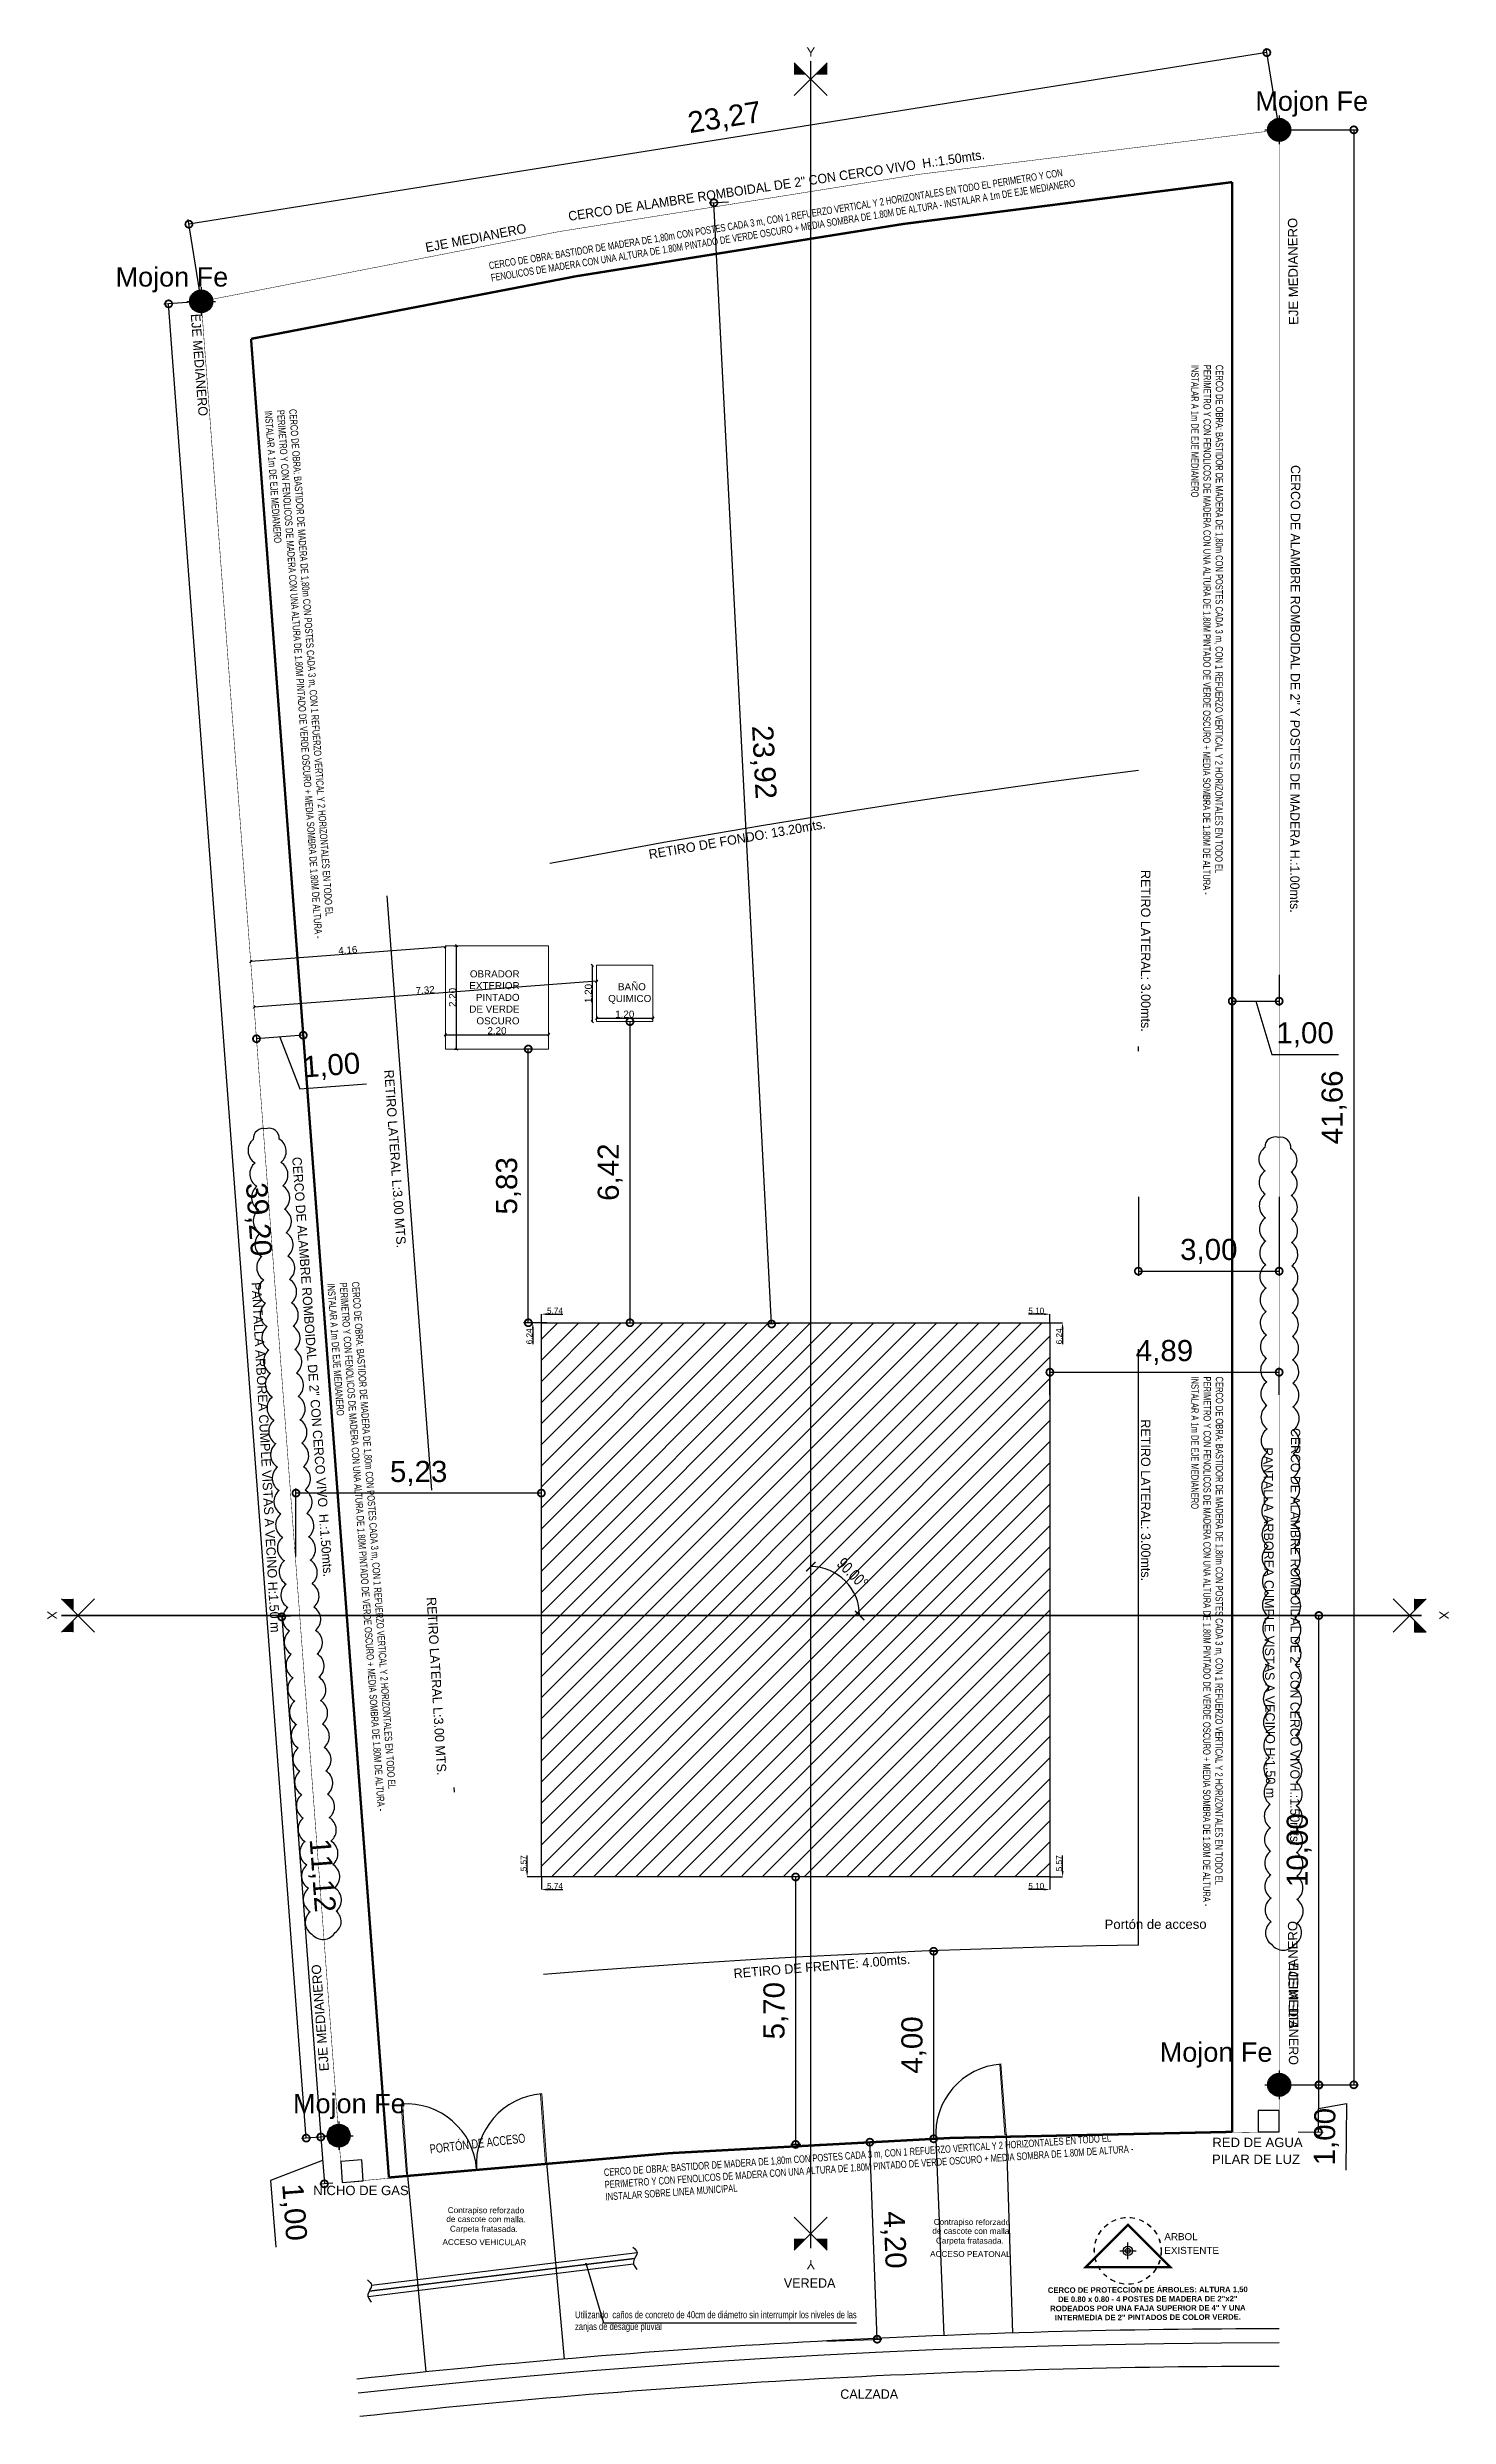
# Model space of a CAD drawing. Header units: millimetres. Extents: x 267 to 536, y -193 to 59.
# Drawn here: x 266.5 to 296.4, y 8.5 to 59 of the extents above; entities that cross this region are included whole.
import ezdxf
from ezdxf.enums import TextEntityAlignment as Align

# ---------------------------------------------------------------- set-up
doc = ezdxf.new("R2010")
doc.units = ezdxf.units.MM
doc.header["$LTSCALE"] = 20
for name, pattern in [('CENTRO', [50.8, 31.75, -6.35, 6.35, -6.35]), ('DASHDOT', [25.4, 12.7, -6.35, 0, -6.35]), ('DASHEDX2', [1.5, 1, -0.5]), ('HIDD-CH', [0.1875, 0.125, -0.0625]), ('HIDDEN', [0.375, 0.25, -0.125])]:
    doc.linetypes.add(name, pattern=pattern)
for name, color, linetype in [('-lote y retiros', 1, 'Continuous'), ('-muros', 3, 'Continuous'), ('005', 240, 'Continuous'), ('005COTAS PARCIALES 240', 240, 'Continuous'), ('005TEXTO220', 220, 'Continuous'), ('01', 1, 'Continuous'), ('02TEXTO220', 220, 'Continuous'), ('arboles', 2, 'Continuous'), ('B-REFERENCIAS', 1, 'Continuous'), ('CUNETA', 1, 'DASHEDX2'), ('ejes divisorios', 3, 'DASHDOT'), ('PDF_Arbol', 7, 'Continuous'), ('siluetas', 4, 'Continuous'), ('TECHOS', 1, 'Continuous')]:
    doc.layers.add(name, color=color, linetype=linetype)
doc.layers.add('00 - EJES DE REPLANTEO', color=7, linetype='Continuous', true_color=0xf50000)
doc.layers.add('new', color=7, linetype='Continuous', true_color=0xf50000)
for name, color, linetype, lineweight in [('01MUEBLES251', 251, 'Continuous', 9), ('02', 2, 'Continuous', 15), ('03', 3, 'Continuous', 30), ('EJES REPLANTEO', 4, 'Continuous', 9)]:
    doc.layers.add(name, color=color, linetype=linetype, lineweight=lineweight)
doc.styles.add('Arial', font='arial.ttf', dxfattribs={"height": 0.15})
doc.styles.add('Arial_1', font='arial.ttf', dxfattribs={"height": 0.002381})
doc.styles.add('BOOK', font='BKANT.TTF')
doc.styles.add('Soledad', font='swissl.ttf')
doc.styles.get("Standard").update_dxf_attribs({"font": 'arial.ttf'})
doc.styles.add('SWIS', font='swisscl.ttf')
doc.dimstyles.new('100', dxfattribs={"dimscale": 0, "dimtxt": 0.25, "dimasz": 0.2, "dimexe": 0.1, "dimexo": 0.25, "dimgap": 0.1, "dimtad": 1, "dimzin": 0, "dimdsep": 46, "dimtxsty": 'SWIS', "dimblk": 'ARCHTICK', "dimcen": 0.2, "dimdle": 0.25, "dimclrd": 1, "dimclre": 8, "dimclrt": 1, "dimazin": 0, "dimtfac": 1, "dimtix": 1, "dimtofl": 0, "dimtmove": 1, "dimatfit": 0, "dimfxl": 1, "dimtolj": 1, "dimtzin": 0, "dimlwd": -1, "dimlwe": -1, "dimarcsym": 0})
doc.dimstyles.new('COTAS 196', dxfattribs={"dimtxt": 0.15, "dimasz": 0.05, "dimexe": 0.01, "dimexo": 1e-05, "dimgap": 0.01, "dimtad": 1, "dimrnd": 0.0005, "dimzin": 1, "dimdsep": 46, "dimtxsty": 'Arial', "dimblk": 'OBLIQUE', "dimcen": 0, "dimclrd": 256, "dimclre": 256, "dimclrt": 256, "dimadec": 0, "dimazin": 0, "dimtfac": 1, "dimtmove": 0, "dimatfit": 3, "dimfxl": 0.05, "dimfxlon": 1, "dimlwd": -1, "dimlwe": -1, "dimarcsym": 0})
doc.dimstyles.new('COTAS PARCIALES 196', dxfattribs={"dimtxt": 0.125, "dimasz": 0.125, "dimexe": 0, "dimexo": 0, "dimgap": 0.01, "dimtad": 1, "dimjust": 2, "dimzin": 1, "dimdsep": 46, "dimtxsty": 'Soledad', "dimcen": 2.5, "dimse1": 1, "dimsd1": 1, "dimclrd": 256, "dimclre": 256, "dimclrt": 256, "dimazin": 0, "dimtfac": 1, "dimtmove": 0, "dimatfit": 2, "dimldrblk": 'OPEN90', "dimfxl": 0.3, "dimfxlon": 1, "dimlwd": -1, "dimlwe": -1, "dimarcsym": 0})
doc.dimstyles.new('H', dxfattribs={"dimtxt": 0.45, "dimasz": 0.3, "dimexe": 0.1, "dimexo": 0.2, "dimgap": 0.15, "dimtad": 1, "dimzin": 0, "dimtxsty": 'Standard', "dimblk": 'DOTSMALL', "dimcen": 0, "dimclrd": 256, "dimclre": 256, "dimaunit": 1, "dimadec": 3, "dimazin": 0, "dimtfac": 1, "dimtofl": 0, "dimtmove": 1, "dimatfit": 2, "dimldrblk": 'DOTSMALL', "dimfxl": 0.18, "dimtolj": 1, "dimtzin": 0, "dimlwd": -1, "dimlwe": -1, "dimarcsym": 2})
doc.dimstyles.get("Standard").update_dxf_attribs({"dimtxt": 0.18, "dimasz": 0.18, "dimexe": 0.18, "dimexo": 0.0625, "dimgap": 0.09, "dimtad": 0, "dimtih": 1, "dimtoh": 1, "dimdec": 4, "dimzin": 0, "dimdsep": 46, "dimtxsty": 'Standard', "dimcen": 0.09, "dimadec": 0, "dimazin": 0, "dimtfac": 1, "dimtdec": 4, "dimtofl": 0, "dimtmove": 0, "dimatfit": 3, "dimfxl": 1, "dimtolj": 1, "dimtzin": 0, "dimarcsym": 0})

msp = doc.modelspace()

# ---------------------------------------------------------------- texts
at = {"layer": '005TEXTO220', "extrusion": (0.193335, 0.027238, 0.980755), "style": 'BOOK'}
msp.add_text('CERCO DE ALAMBRE ROMBOIDAL DE 2" CON CERCO VIVO  H.:1.50mts.', height=0.2, rotation=270.4393, dxfattribs=at).set_placement((16.001, -277.202, 55.184))
at = {"layer": '005TEXTO220', "style": 'BOOK'}
for s, rotation, p in [('EJE MEDIANERO', 10.9785, (274.605, 54.609)), ('EJE MEDIANERO', 274.4561, (269.581, 53.288)), ('RETIRO LATERAL L:3.00 MTS.', 274.0549, (273.705, 37.18)), ('RETIRO LATERAL L:3.00 MTS.', 273.3799, (274.61, 25.944)), ('EJE MEDIANERO', 270.0117, (292.989, 18.164))]:
    msp.add_text(s, height=0.2, rotation=rotation, dxfattribs=at).set_placement(p)
at = {"layer": '005TEXTO220'}
for s, rotation, style, p in [('EJE MEDIANERO', 90.559, 'Arial', (293.179, 54.201)), ('PANTALLA ARBOREA CUMPLE VISTAS A VECINO H:1.50 m', 273.1449, 'BOOK', (271.083, 28.923, 2.91)), ('PANTALLA ARBOREA CUMPLE VISTAS A VECINO H:1.50 m', 270.4393, 'BOOK', (292.474, 25.401)), ('EJE MEDIANERO', 90.559, 'Arial', (293.179, 17.91)), ('EJE MEDIANERO', 94.4707, 'Arial', (272.44, 16.993))]:
    msp.add_text(s, height=0.2, rotation=rotation, dxfattribs=dict(at, style=style)).set_placement(p, align=Align.CENTER)
at = {"layer": '005TEXTO220', "extrusion": (-0.001868, -0.195235, 0.980755), "style": 'BOOK'}
for s, p in [('CERCO DE ALAMBRE ROMBOIDAL DE 2" Y POSTES DE MADERA H.:1.00mts.', (292.54, 51.856, -10.323)), ('CERCO DE ALAMBRE ROMBOIDAL DE 2" CON CERCO VIVO H.:1.50mts.', (292.736, 31.734, -6.317))]:
    msp.add_text(s, height=0.2, rotation=270.4393, dxfattribs=at).set_placement(p)
at = {"layer": '005TEXTO220', "ltscale": 0.1, "style": 'BOOK'}
for s, rotation, p in [('RETIRO DE FONDO: 13.20mts.', 9.9189, (279.363, 41.676, -2.045)), ('RETIRO LATERAL: 3.00mts.', 270.0472, (289.837, 41.445)), ('RETIRO LATERAL: 3.00mts.', 270.0472, (289.837, 29.739)), ('RETIRO DE FRENTE: 4.00mts.', 4.7017, (281.162, 17.83, -2.045))]:
    msp.add_text(s, height=0.2, rotation=rotation, dxfattribs=at).set_placement(p)
at = {"layer": '005TEXTO220', "extrusion": (0.013078, -0.194806, 0.980755), "style": 'BOOK'}
msp.add_text('CERCO DE ALAMBRE ROMBOIDAL DE 2" CON CERCO VIVO  H.:1.50mts.', height=0.2, rotation=270.4393, dxfattribs=at).set_placement((273.498, 16.713, -3.327))
at = {"layer": '005TEXTO220', "extrusion": (-7.84946e-07, -1.4335e-05, 1), "style": 'Arial'}
for s, p in [('de cascote con malla.', (275.874, 12.632, 0)), ('Contrapiso reforzado', (275.875, 12.822, 0)), ('Contrapiso reforzado', (286.234, 12.571, 0)), ('ACCESO VEHICULAR', (275.84, 12.142, 0)), ('Carpeta fratasada.', (275.829, 12.426, 0)), ('de cascote con malla.', (286.234, 12.38, 0)), ('Carpeta fratasada.', (286.189, 12.174, 0)), ('ACCESO PEATONAL', (286.2, 11.89, 0))]:
    msp.add_text(s, height=0.125, rotation=359.7869, dxfattribs=at).set_placement(p, align=Align.CENTER)
at = {"layer": '005TEXTO220', "style": 'BOOK'}
for s, p in [('VEREDA', (282.224, 11.234, 0)), ('CALZADA', (283.427, 8.867))]:
    msp.add_text(s, height=0.2, dxfattribs=at).set_placement(p)
at = {"layer": '005TEXTO220'}
for s, insert, char_height, width, attachment_point, style in [('Mojon Fe', (292.275, 58.035), 0.4126, 17.56608, 1, 'Arial_1'), ('Mojon Fe', (267.979, 54.289), 0.4126, 17.56608, 1, 'Arial_1'), ('OBRADOR^JEXTERIOR PINTADO DE VERDE OSCURO', (276.591, 38.153), 0.15, 1.10633, 9, 'Arial'), ('BAÑO   QUIMICO', (279.399, 38.59), 0.15, 1.10633, 9, 'Arial'), ('Mojon Fe', (290.237, 16.461), 0.4126, 17.56608, 1, 'Arial_1'), ('Mojon Fe', (271.761, 15.365), 0.4126, 17.56608, 1, 'Arial_1'), ('ARBOL', (290.335, 12.397), 0.15, 1.33882, 1, 'Arial_1'), ('EXISTENTE', (290.335, 12.104), 0.15, 1.33882, 1, 'Arial_1')]:
    msp.add_mtext(s, dxfattribs=dict(at, insert=insert, char_height=char_height, width=width, attachment_point=attachment_point, style=style))
at = {"layer": '005TEXTO220', "insert": (285.875, 19.067), "char_height": 0.2, "width": 8.51474, "attachment_point": 1, "rotation": 0.1712, "style": 'Arial_1'}
msp.add_mtext('\\pi3.18609;Portón de acceso', dxfattribs=at)
at = {"layer": '01MUEBLES251', "style": 'Arial'}
for s, p in [('RED DE AGUA', (291.358, 14.23)), ('PILAR DE LUZ', (291.349, 13.871)), ('NICHO DE GAS', (272.194, 13.207))]:
    msp.add_text(s, height=0.2, dxfattribs=at).set_placement(p)
at = {"layer": '02TEXTO220', "insert": (289.983, 10.896), "char_height": 0.156435, "width": 4.49342, "attachment_point": 5, "rotation": 0.2328, "style": 'SWIS'}
msp.add_mtext('{\\fArial|b1|i0|c0|p34;\\H0.75x;\\C0;CERCO DE PROTECCION DE ÁRBOLES: ALTURA 1,50 DE 0.80 x 0.80 - 4 POSTES DE MADERA DE 2"x2" RODEADOS POR UNA FAJA SUPERIOR DE 4" Y UNA INTERMEDIA DE 2" PINTADOS DE COLOR VERDE.}', dxfattribs=at)
at = {"layer": 'B-REFERENCIAS', "attachment_point": 1, "style": 'SWIS'}
for s, insert, char_height, width, rotation in [('\\A1;CERCO DE OBRA: BASTIDOR DE MADERA DE 1,80m CON POSTES CADA 3 m, CON 1 REFUERZO VERTICAL Y 2 HORIZONTALES EN TODO EL PERIMETRO Y CON FENOLICOS DE MADERA CON UNA ALTURA DE 1.80M PINTADO DE VERDE OSCURO + MEDIA SOMBRA DE 1.80M DE ALTURA - INSTALAR A 1m DE EJE MEDIANERO', (275.927, 54.398), 0.156435, 12.6905, 9.2424), ('\\A1;CERCO DE OBRA: BASTIDOR DE MADERA DE 1,80m CON POSTES CADA 3 m, CON 1 REFUERZO VERTICAL Y 2 HORIZONTALES EN TODO EL PERIMETRO Y CON FENOLICOS DE MADERA CON UNA ALTURA DE 1.80M PINTADO DE VERDE OSCURO + MEDIA SOMBRA DE 1.80M DE ALTURA - INSTALAR A 1m DE EJE MEDIANERO', (291.589, 52.208), 0.156435, 11.46381, 269.9321), ('\\A1;CERCO DE OBRA: BASTIDOR DE MADERA DE 1,80m CON POSTES CADA 3 m, CON 1 REFUERZO VERTICAL Y 2 HORIZONTALES EN TODO EL PERIMETRO Y CON FENOLICOS DE MADERA CON UNA ALTURA DE 1.80M PINTADO DE VERDE OSCURO + MEDIA SOMBRA DE 1.80M DE ALTURA - INSTALAR A 1m DE EJE MEDIANERO', (271.835, 51.272), 0.156435, 11.46381, 274.1379), ('\\A1;CERCO DE OBRA: BASTIDOR DE MADERA DE 1,80m CON POSTES CADA 3 m, CON 1 REFUERZO VERTICAL Y 2 HORIZONTALES EN TODO EL PERIMETRO Y CON FENOLICOS DE MADERA CON UNA ALTURA DE 1.80M PINTADO DE VERDE OSCURO + MEDIA SOMBRA DE 1.80M DE ALTURA - INSTALAR A 1m DE EJE MEDIANERO', (273.17, 32.677), 0.156435, 11.46381, 274.1379), ('\\A1;CERCO DE OBRA: BASTIDOR DE MADERA DE 1,80m CON POSTES CADA 3 m, CON 1 REFUERZO VERTICAL Y 2 HORIZONTALES EN TODO EL PERIMETRO Y CON FENOLICOS DE MADERA CON UNA ALTURA DE 1.80M PINTADO DE VERDE OSCURO + MEDIA SOMBRA DE 1.80M DE ALTURA - INSTALAR A 1m DE EJE MEDIANERO', (291.589, 30.65), 0.156435, 11.46381, 269.9321), ('PORTÓN DE ACCESO', (274.666, 14.283), 0.19128, 2.97759, 6.6719), ('\\A1;CERCO DE OBRA: BASTIDOR DE MADERA DE 1,80m CON POSTES CADA 3 m, CON 1 REFUERZO VERTICAL Y 2 HORIZONTALES EN TODO EL PERIMETRO Y CON FENOLICOS DE MADERA CON UNA ALTURA DE 1.80M PINTADO DE VERDE OSCURO + MEDIA SOMBRA DE 1.80M DE ALTURA - INSTALAR SOBRE LINEA MUNICIPAL', (278.383, 13.769), 0.156435, 11.46381, 3.8913)]:
    msp.add_mtext(s, dxfattribs=dict(at, insert=insert, char_height=char_height, width=width, rotation=rotation))
at = {"layer": 'B-REFERENCIAS', "insert": (277.774, 10.734), "char_height": 0.2, "width": 6.00992, "attachment_point": 1, "style": 'SWIS'}
msp.add_mtext('{\\H0.75x;\\C0;Utilizando  caños de concreto de 40cm de diámetro sin interrumpir los niveles de las zanjas de desagüe pluvial}', dxfattribs=at)
at = {"layer": 'EJES REPLANTEO', "char_height": 0.2, "attachment_point": 1}
for s, insert, rotation in [('Y', (282.706, 58.973), 360), ('X', (266.725, 25.656), 270), ('X', (296.395, 25.656), 270), ('Y', (282.892, 11.625), 180)]:
    msp.add_mtext_dynamic_manual_height_columns(s, width=0.48346, gutter_width=1, heights=[0], dxfattribs=dict(at, insert=insert, rotation=rotation))

# ---------------------------------------------------------------- blocks, each defined once
blk = doc.blocks.new('MOJON')
at = {"layer": '00 - EJES DE REPLANTEO', "transparency": 33554495}
h = blk.add_hatch(color=254, dxfattribs=at)
h.dxf.hatch_style = 1
edge = h.paths.add_edge_path()
edge.add_arc((6849.914, 2586.609), 0.375, 0, 360)
at = {"layer": '00 - EJES DE REPLANTEO'}
for points in [[(6849.445, 2586.609), (6850.383, 2586.609)], [(6849.914, 2587.077), (6849.914, 2586.14)]]:
    blk.add_lwpolyline(points, dxfattribs=at)
blk.add_circle((6849.914, 2586.609), 0.375, dxfattribs=at)
blk = doc.blocks.new('_DotSmall')
at = {"color": 0, "linetype": 'ByBlock', "const_width": 0.5}
blk.add_lwpolyline([(-0.0625, 0, 1), (0.0625, 0, 1)], format="xyb", close=True, dxfattribs=at)
blk = doc.blocks.new('*D21')
at = {"layer": 'Defpoints', "color": 0, "transparency": 16777216}
for p in [(292.999, 25.558), (293.629, 25.558), (292.999, 15.558)]:
    blk.add_point(p, dxfattribs=at)
at = {"layer": 'new', "linetype": 'Continuous', "transparency": 16777216}
for p, q in [((293.199, 25.558), (293.729, 25.558)), ((293.629, 15.558), (293.629, 25.558)), ((293.199, 15.558), (293.729, 15.558))]:
    blk.add_line(p, q, dxfattribs=at)
at = {"layer": 'new', "transparency": 16777216, "xscale": 0.3, "yscale": 0.3, "zscale": 0.3}
for p, rotation in [((293.629, 25.558), 90), ((293.629, 15.558), 270)]:
    blk.add_blockref('_DotSmall', p, dxfattribs=dict(at, rotation=rotation))
at = {"layer": 'new', "color": 0, "transparency": 16777216, "insert": (293.209, 20.558), "char_height": 0.45, "attachment_point": 5, "rotation": 90}
blk.add_mtext('\\A1;10,00', dxfattribs=at)
blk = doc.blocks.new('*D22')
at = {"layer": 'Defpoints', "color": 0, "transparency": 16777216}
for p in [(292.999, 15.558), (293.629, 15.551), (292.988, 14.558)]:
    blk.add_point(p, dxfattribs=at)
at = {"layer": 'new', "linetype": 'Continuous', "transparency": 16777216}
for p, q in [((293.199, 15.556), (293.729, 15.55)), ((293.619, 14.551), (293.629, 15.551)), ((293.624, 15.051), (294.22, 15.161)), ((294.22, 15.161), (294.205, 13.736)), ((293.188, 14.556), (293.719, 14.55))]:
    blk.add_line(p, q, dxfattribs=at)
at = {"layer": 'new', "transparency": 16777216, "xscale": 0.3, "yscale": 0.3, "zscale": 0.3}
for p, rotation in [((293.629, 15.551), 89.38600034789685), ((293.619, 14.551), 269.3860003478969)]:
    blk.add_blockref('_DotSmall', p, dxfattribs=dict(at, rotation=rotation))
at = {"layer": 'new', "color": 0, "transparency": 16777216, "insert": (293.792, 14.453), "char_height": 0.45, "attachment_point": 5, "rotation": 89.386}
blk.add_mtext('\\A1;1,00', dxfattribs=at)
blk = doc.blocks.new('*D25')
at = {"layer": 'Defpoints', "color": 0, "transparency": 16777216}
for p in [(271.905, 25.558), (272.353, 14.445), (272.736, 14.474)]:
    blk.add_point(p, dxfattribs=at)
at = {"layer": 'new', "linetype": 'Continuous', "transparency": 16777216}
for p, q in [((271.705, 25.543), (271.422, 25.522)), ((271.521, 25.529), (272.353, 14.445)), ((272.537, 14.459), (272.253, 14.438))]:
    blk.add_line(p, q, dxfattribs=at)
at = {"layer": 'new', "transparency": 16777216, "xscale": 0.3, "yscale": 0.3, "zscale": 0.3}
for p, rotation in [((271.521, 25.529), 94.29070737823591), ((272.353, 14.445), 274.2907073782359)]:
    blk.add_blockref('_DotSmall', p, dxfattribs=dict(at, rotation=rotation))
at = {"layer": 'new', "color": 0, "transparency": 16777216, "insert": (272.356, 20.019), "char_height": 0.45, "attachment_point": 5, "rotation": 274.2907}
blk.add_mtext('\\A1;11,12', dxfattribs=at)
blk = doc.blocks.new('*D26')
at = {"layer": 'Defpoints', "color": 0, "transparency": 16777216}
for p in [(292.782, 57.216), (292.782, 15.558), (294.373, 15.558)]:
    blk.add_point(p, dxfattribs=at)
at = {"layer": 'new', "linetype": 'Continuous', "transparency": 16777216}
for p, q in [((292.982, 57.216), (294.473, 57.216)), ((294.373, 57.216), (294.373, 15.558)), ((292.982, 15.558), (294.473, 15.558))]:
    blk.add_line(p, q, dxfattribs=at)
at = {"layer": 'new', "transparency": 16777216, "xscale": 0.3, "yscale": 0.3, "zscale": 0.3}
for p, rotation in [((294.373, 57.216), 90), ((294.373, 15.558), 270)]:
    blk.add_blockref('_DotSmall', p, dxfattribs=dict(at, rotation=rotation))
at = {"layer": 'new', "color": 0, "transparency": 16777216, "insert": (293.952, 36.387), "char_height": 0.45, "attachment_point": 5, "rotation": 90}
blk.add_mtext('\\A1;41,66', dxfattribs=at)
blk = doc.blocks.new('*D27')
at = {"layer": 'Defpoints', "color": 0, "transparency": 16777216}
for p in [(269.804, 53.56), (269.11, 53.508), (272.736, 14.474)]:
    blk.add_point(p, dxfattribs=at)
at = {"layer": 'new', "linetype": 'Continuous', "transparency": 16777216}
for p, q in [((269.604, 53.545), (269.011, 53.5)), ((272.043, 14.422), (269.11, 53.508)), ((272.537, 14.459), (271.943, 14.414))]:
    blk.add_line(p, q, dxfattribs=at)
at = {"layer": 'new', "transparency": 16777216, "xscale": 0.3, "yscale": 0.3, "zscale": 0.3}
for p, rotation in [((269.11, 53.508), 94.29070737869759), ((272.043, 14.422), 274.2907073786976)]:
    blk.add_blockref('_DotSmall', p, dxfattribs=dict(at, rotation=rotation))
at = {"layer": 'new', "color": 0, "transparency": 16777216, "insert": (270.996, 33.996), "char_height": 0.45, "attachment_point": 5, "rotation": 274.2907}
blk.add_mtext('\\A1;39,20', dxfattribs=at)
blk = doc.blocks.new('*D28')
at = {"layer": 'Defpoints', "color": 0, "transparency": 16777216}
for p in [(272.736, 14.474), (272.43, 13.448), (272.811, 13.476)]:
    blk.add_point(p, dxfattribs=at)
at = {"layer": 'new', "linetype": 'Continuous', "transparency": 16777216}
for p, q in [((272.537, 14.459), (272.256, 14.438)), ((272.355, 14.445), (272.43, 13.448)), ((272.393, 13.946), (271.285, 13.521)), ((271.285, 13.521), (271.392, 12.1)), ((272.612, 13.461), (272.33, 13.44))]:
    blk.add_line(p, q, dxfattribs=at)
at = {"layer": 'new', "transparency": 16777216, "xscale": 0.3, "yscale": 0.3, "zscale": 0.3}
for p, rotation in [((272.355, 14.445), 94.29001772767369), ((272.43, 13.448), 274.2900177276737)]:
    blk.add_blockref('_DotSmall', p, dxfattribs=dict(at, rotation=rotation))
at = {"layer": 'new', "color": 0, "transparency": 16777216, "insert": (271.758, 12.842), "char_height": 0.45, "attachment_point": 5, "rotation": 274.29}
blk.add_mtext('\\A1;1,00', dxfattribs=at)
blk = doc.blocks.new('*D29')
at = {"layer": 'Defpoints', "color": 0, "transparency": 16777216}
for p in [(282.475, 19.987), (282.475, 14.287), (282.783, 14.287)]:
    blk.add_point(p, dxfattribs=at)
at = {"layer": 'new', "linetype": 'Continuous', "transparency": 16777216}
for p, q in [((282.475, 19.987), (282.475, 14.287)), ((282.675, 19.987), (282.575, 19.987)), ((282.583, 14.287), (282.375, 14.287))]:
    blk.add_line(p, q, dxfattribs=at)
at = {"layer": 'new', "transparency": 16777216, "xscale": 0.3, "yscale": 0.3, "zscale": 0.3}
for p, rotation in [((282.475, 19.987), 90), ((282.475, 14.287), 270)]:
    blk.add_blockref('_DotSmall', p, dxfattribs=dict(at, rotation=rotation))
at = {"layer": 'new', "color": 0, "transparency": 16777216, "insert": (282.055, 17.137), "char_height": 0.45, "attachment_point": 5, "rotation": 90}
blk.add_mtext('\\A1;5,70', dxfattribs=at)
blk = doc.blocks.new('*D30')
at = {"layer": 'Defpoints', "color": 0, "transparency": 16777216}
for p in [(271.825, 28.166), (277.055, 27.01), (271.825, 26.618)]:
    blk.add_point(p, dxfattribs=at)
at = {"layer": 'new', "linetype": 'Continuous', "transparency": 16777216}
for p, q in [((271.825, 26.818), (271.825, 28.266)), ((277.055, 28.166), (271.825, 28.166)), ((277.055, 27.21), (277.055, 28.266))]:
    blk.add_line(p, q, dxfattribs=at)
at = {"layer": 'new', "transparency": 16777216, "xscale": 0.3, "yscale": 0.3, "zscale": 0.3, "rotation": 180}
blk.add_blockref('_DotSmall', (271.825, 28.166), dxfattribs=at)
at = {"layer": 'new', "transparency": 16777216, "xscale": 0.3, "yscale": 0.3, "zscale": 0.3}
blk.add_blockref('_DotSmall', (277.055, 28.166), dxfattribs=at)
at = {"layer": 'new', "color": 0, "transparency": 16777216, "insert": (274.44, 28.586), "char_height": 0.45, "attachment_point": 5}
blk.add_mtext('\\A1;5,23', dxfattribs=at)
blk = doc.blocks.new('*D23')
at = {"layer": 'Defpoints', "color": 0, "transparency": 16777216}
for p in [(292.782, 30.742), (287.895, 30.053), (292.782, 30.06)]:
    blk.add_point(p, dxfattribs=at)
at = {"layer": 'new', "linetype": 'Continuous', "transparency": 16777216}
for p, q in [((287.895, 30.253), (287.895, 30.842)), ((292.782, 30.26), (292.782, 30.842)), ((287.895, 30.742), (292.782, 30.742))]:
    blk.add_line(p, q, dxfattribs=at)
at = {"layer": 'new', "transparency": 16777216, "xscale": 0.3, "yscale": 0.3, "zscale": 0.3, "rotation": 180}
blk.add_blockref('_DotSmall', (287.895, 30.742), dxfattribs=at)
at = {"layer": 'new', "transparency": 16777216, "xscale": 0.3, "yscale": 0.3, "zscale": 0.3}
blk.add_blockref('_DotSmall', (292.782, 30.742), dxfattribs=at)
at = {"layer": 'new', "color": 0, "transparency": 16777216, "insert": (290.338, 31.162), "char_height": 0.45, "attachment_point": 5}
blk.add_mtext('\\A1;4,89', dxfattribs=at)
blk = doc.blocks.new('*D24')
at = {"layer": 'Defpoints', "color": 0, "transparency": 16777216}
for p in [(292.782, 57.216), (269.542, 55.205), (269.804, 53.56)]:
    blk.add_point(p, dxfattribs=at)
at = {"layer": 'new', "linetype": 'Continuous', "transparency": 16777216}
for p, q in [((292.52, 58.861), (269.542, 55.205)), ((292.751, 57.413), (292.504, 58.96)), ((269.772, 53.757), (269.526, 55.304))]:
    blk.add_line(p, q, dxfattribs=at)
at = {"layer": 'new', "transparency": 16777216, "xscale": 0.3, "yscale": 0.3, "zscale": 0.3}
for p, rotation in [((292.52, 58.861), 9.041165554743271), ((269.542, 55.205), 189.0411655547433)]:
    blk.add_blockref('_DotSmall', p, dxfattribs=dict(at, rotation=rotation))
at = {"layer": 'new', "color": 0, "transparency": 16777216, "insert": (280.965, 57.449), "char_height": 0.45, "attachment_point": 5, "rotation": 9.0412}
blk.add_mtext('\\A1;23,27', dxfattribs=at)
blk = doc.blocks.new('_Oblique')
at = {"color": 0, "linetype": 'ByBlock', "lineweight": -2}
blk.add_line((-0.5, -0.5), (0.5, 0.5), dxfattribs=at)
blk = doc.blocks.new('*D32')
at = {"layer": '005COTAS PARCIALES 240', "transparency": 16777216}
for p, q in [((275.009, 37.882), (275.009, 37.942)), ((275.009, 37.932), (277.209, 37.932)), ((277.209, 37.982), (277.209, 37.922))]:
    blk.add_line(p, q, dxfattribs=at)
at = {"layer": 'Defpoints', "color": 0, "transparency": 16777216}
for p in [(277.209, 39.829), (277.209, 37.932), (275.009, 37.829)]:
    blk.add_point(p, dxfattribs=at)
at = {"layer": '005COTAS PARCIALES 240', "transparency": 16777216, "xscale": 0.05, "yscale": 0.05, "zscale": 0.05, "rotation": 180}
blk.add_blockref('_Oblique', (275.009, 37.932), dxfattribs=at)
at = {"layer": '005COTAS PARCIALES 240', "transparency": 16777216, "xscale": 0.05, "yscale": 0.05, "zscale": 0.05}
blk.add_blockref('_Oblique', (277.209, 37.932), dxfattribs=at)
at = {"layer": '005COTAS PARCIALES 240', "transparency": 16777216, "insert": (276.109, 38.018), "char_height": 0.15, "attachment_point": 5, "style": 'Arial'}
blk.add_mtext('2.20', dxfattribs=at)
blk = doc.blocks.new('*D33')
at = {"layer": '005COTAS PARCIALES 240', "transparency": 16777216}
for p, q in [((275.199, 39.829), (275.259, 39.829)), ((275.249, 37.629), (275.249, 39.829)), ((275.199, 37.629), (275.259, 37.629))]:
    blk.add_line(p, q, dxfattribs=at)
at = {"layer": 'Defpoints', "color": 0, "transparency": 16777216}
for p in [(275.009, 39.829), (275.249, 39.829), (275.009, 37.629)]:
    blk.add_point(p, dxfattribs=at)
at = {"layer": '005COTAS PARCIALES 240', "transparency": 16777216, "xscale": 0.05, "yscale": 0.05, "zscale": 0.05}
for p, rotation in [((275.249, 39.829), 90), ((275.249, 37.629), 270)]:
    blk.add_blockref('_Oblique', p, dxfattribs=dict(at, rotation=rotation))
at = {"layer": '005COTAS PARCIALES 240', "transparency": 16777216, "insert": (275.163, 38.729), "char_height": 0.15, "attachment_point": 5, "rotation": 90, "style": 'Arial'}
blk.add_mtext('2.20', dxfattribs=at)
blk = doc.blocks.new('*D70')
at = {"layer": 'Defpoints', "color": 0, "transparency": 16777216}
for p in [(285.156, 18.404), (285.317, 14.407), (285.417, 14.407)]:
    blk.add_point(p, dxfattribs=at)
at = {"layer": 'new', "linetype": 'Continuous', "transparency": 16777216}
for p, q in [((285.356, 18.404), (285.517, 18.404)), ((285.417, 18.404), (285.417, 14.407)), ((285.517, 14.407), (285.517, 14.407))]:
    blk.add_line(p, q, dxfattribs=at)
at = {"layer": 'new', "transparency": 16777216, "xscale": 0.3, "yscale": 0.3, "zscale": 0.3}
for p, rotation in [((285.417, 18.404), 90), ((285.417, 14.407), 270)]:
    blk.add_blockref('_DotSmall', p, dxfattribs=dict(at, rotation=rotation))
at = {"layer": 'new', "color": 0, "transparency": 16777216, "insert": (284.996, 16.406), "char_height": 0.45, "attachment_point": 5, "rotation": 90}
blk.add_mtext('\\A1;4,00', dxfattribs=at)
blk = doc.blocks.new('*D71')
at = {"layer": 'Defpoints', "color": 0, "transparency": 16777216}
for p in [(291.782, 39.411), (292.782, 39.411), (292.782, 38.65)]:
    blk.add_point(p, dxfattribs=at)
at = {"layer": 'new', "linetype": 'Continuous', "transparency": 16777216}
for p, q in [((291.782, 39.211), (291.782, 38.55)), ((292.782, 39.211), (292.782, 38.55)), ((291.782, 38.65), (292.782, 38.65)), ((292.282, 38.65), (292.623, 37.513)), ((292.623, 37.513), (294.048, 37.513))]:
    blk.add_line(p, q, dxfattribs=at)
at = {"layer": 'new', "transparency": 16777216, "xscale": 0.3, "yscale": 0.3, "zscale": 0.3, "rotation": 180}
blk.add_blockref('_DotSmall', (291.782, 38.65), dxfattribs=at)
at = {"layer": 'new', "transparency": 16777216, "xscale": 0.3, "yscale": 0.3, "zscale": 0.3}
blk.add_blockref('_DotSmall', (292.782, 38.65), dxfattribs=at)
at = {"layer": 'new', "color": 0, "transparency": 16777216, "insert": (293.335, 37.934), "char_height": 0.45, "attachment_point": 5}
blk.add_mtext('\\A1;1,00', dxfattribs=at)
blk = doc.blocks.new('*D72')
at = {"layer": 'Defpoints', "color": 0, "transparency": 16777216}
for p in [(270.962, 38.128), (271.959, 38.203), (270.983, 37.848)]:
    blk.add_point(p, dxfattribs=at)
at = {"layer": 'new', "linetype": 'Continuous', "transparency": 16777216}
for p, q in [((270.977, 37.929), (270.99, 37.748)), ((271.98, 37.923), (270.983, 37.848)), ((271.481, 37.885), (271.906, 36.778)), ((271.974, 38.003), (271.987, 37.823)), ((271.906, 36.778), (273.327, 36.884))]:
    blk.add_line(p, q, dxfattribs=at)
at = {"layer": 'new', "transparency": 16777216, "xscale": 0.3, "yscale": 0.3, "zscale": 0.3}
for p, rotation in [((270.983, 37.848), 184.2907073782356), ((271.98, 37.923), 4.290707378235554)]:
    blk.add_blockref('_DotSmall', p, dxfattribs=dict(at, rotation=rotation))
at = {"layer": 'new', "color": 0, "transparency": 16777216, "insert": (272.585, 37.25), "char_height": 0.45, "attachment_point": 5, "rotation": 4.2907}
blk.add_mtext('\\A1;1,00', dxfattribs=at)
blk = doc.blocks.new('*D73')
at = {"layer": '005COTAS PARCIALES 240', "transparency": 16777216}
for p, q in [((270.857, 39.518), (270.86, 39.484)), ((275.011, 39.806), (270.859, 39.494)), ((275.009, 39.829), (275.012, 39.796))]:
    blk.add_line(p, q, dxfattribs=at)
at = {"layer": 'Defpoints', "color": 0, "transparency": 16777216}
for p in [(270.857, 39.518), (270.859, 39.494), (275.009, 39.829)]:
    blk.add_point(p, dxfattribs=at)
at = {"layer": '005COTAS PARCIALES 240', "transparency": 16777216, "xscale": 0.05, "yscale": 0.05, "zscale": 0.05}
for p, rotation in [((270.859, 39.494), 184.2907073782358), ((275.011, 39.806), 4.290707378235794)]:
    blk.add_blockref('_Oblique', p, dxfattribs=dict(at, rotation=rotation))
at = {"layer": '005COTAS PARCIALES 240', "transparency": 16777216, "insert": (272.929, 39.736), "char_height": 0.15, "attachment_point": 5, "rotation": 4.2907, "style": 'Arial'}
blk.add_mtext('4.16', dxfattribs=at)
blk = doc.blocks.new('*D74')
at = {"layer": 'Defpoints', "color": 0, "transparency": 16777216}
for p in [(276.777, 37.629), (277.055, 37.629), (277.055, 31.796)]:
    blk.add_point(p, dxfattribs=at)
at = {"layer": 'new', "linetype": 'Continuous', "transparency": 16777216}
for p, q in [((276.855, 37.629), (276.677, 37.629)), ((276.777, 31.796), (276.777, 37.629)), ((276.855, 31.796), (276.677, 31.796))]:
    blk.add_line(p, q, dxfattribs=at)
at = {"layer": 'new', "transparency": 16777216, "xscale": 0.3, "yscale": 0.3, "zscale": 0.3}
for p, rotation in [((276.777, 37.629), 90), ((276.777, 31.796), 270)]:
    blk.add_blockref('_DotSmall', p, dxfattribs=dict(at, rotation=rotation))
at = {"layer": 'new', "color": 0, "transparency": 16777216, "insert": (276.356, 34.713), "char_height": 0.45, "attachment_point": 5, "rotation": 90}
blk.add_mtext('\\A1;5,83', dxfattribs=at)
blk = doc.blocks.new('*D75')
at = {"layer": '005COTAS PARCIALES 240', "transparency": 16777216}
for p, q in [((278.235, 39.073), (270.933, 38.523)), ((278.233, 39.11), (278.236, 39.063)), ((270.93, 38.56), (270.934, 38.513))]:
    blk.add_line(p, q, dxfattribs=at)
at = {"layer": 'Defpoints', "color": 0, "transparency": 16777216}
for p in [(278.233, 39.11), (270.93, 38.56), (270.933, 38.523)]:
    blk.add_point(p, dxfattribs=at)
at = {"layer": '005COTAS PARCIALES 240', "transparency": 16777216, "xscale": 0.05, "yscale": 0.05, "zscale": 0.05}
for p, rotation in [((278.235, 39.073), 4.30473943683678), ((270.933, 38.523), 184.3047394368367)]:
    blk.add_blockref('_Oblique', p, dxfattribs=dict(at, rotation=rotation))
at = {"layer": '005COTAS PARCIALES 240', "transparency": 16777216, "insert": (274.578, 38.884), "char_height": 0.15, "attachment_point": 5, "rotation": 4.3047, "style": 'Arial'}
blk.add_mtext('7.32', dxfattribs=at)
blk = doc.blocks.new('*D76')
at = {"layer": 'Defpoints', "color": 0, "transparency": 16777216}
for p in [(282.783, 14.287), (284.058, 14.335), (282.939, 10.089)]:
    blk.add_point(p, dxfattribs=at)
at = {"layer": 'new', "linetype": 'Continuous', "transparency": 16777216}
for p, q in [((282.983, 14.295), (284.158, 14.338)), ((284.214, 10.137), (284.058, 14.335)), ((283.139, 10.097), (284.314, 10.14))]:
    blk.add_line(p, q, dxfattribs=at)
at = {"layer": 'new', "transparency": 16777216, "xscale": 0.3, "yscale": 0.3, "zscale": 0.3}
for p, rotation in [((284.058, 14.335), 92.12636372304667), ((284.214, 10.137), 272.1263637230467)]:
    blk.add_blockref('_DotSmall', p, dxfattribs=dict(at, rotation=rotation))
at = {"layer": 'new', "color": 0, "transparency": 16777216, "insert": (284.556, 12.251), "char_height": 0.45, "attachment_point": 5, "rotation": 272.1264}
blk.add_mtext('\\A1;4,20', dxfattribs=at)
blk = doc.blocks.new('*D77')
at = {"layer": 'Defpoints', "color": 0, "transparency": 16777216}
for p in [(289.781, 34.68), (292.782, 34.68), (292.782, 32.896)]:
    blk.add_point(p, dxfattribs=at)
at = {"layer": 'new', "linetype": 'Continuous', "transparency": 16777216}
for p, q in [((289.781, 34.48), (289.781, 32.796)), ((292.782, 34.48), (292.782, 32.796)), ((289.781, 32.896), (292.782, 32.896))]:
    blk.add_line(p, q, dxfattribs=at)
at = {"layer": 'new', "transparency": 16777216, "xscale": 0.3, "yscale": 0.3, "zscale": 0.3, "rotation": 180}
blk.add_blockref('_DotSmall', (289.781, 32.896), dxfattribs=at)
at = {"layer": 'new', "transparency": 16777216, "xscale": 0.3, "yscale": 0.3, "zscale": 0.3}
blk.add_blockref('_DotSmall', (292.782, 32.896), dxfattribs=at)
at = {"layer": 'new', "color": 0, "transparency": 16777216, "insert": (291.282, 33.317), "char_height": 0.45, "attachment_point": 5}
blk.add_mtext('\\A1;3,00', dxfattribs=at)
blk = doc.blocks.new('*D78')
at = {"layer": 'Defpoints', "color": 0, "transparency": 16777216}
for p in [(280.734, 55.662), (281.245, 55.688), (282.475, 31.796)]:
    blk.add_point(p, dxfattribs=at)
at = {"layer": 'new', "linetype": 'Continuous', "transparency": 16777216}
for p, q in [((281.045, 55.678), (280.634, 55.657)), ((281.964, 31.77), (280.734, 55.662)), ((282.275, 31.786), (281.864, 31.765))]:
    blk.add_line(p, q, dxfattribs=at)
at = {"layer": 'new', "transparency": 16777216, "xscale": 0.3, "yscale": 0.3, "zscale": 0.3}
for p, rotation in [((280.734, 55.662), 92.9467008026028), ((281.964, 31.77), 272.9467008026028)]:
    blk.add_blockref('_DotSmall', p, dxfattribs=dict(at, rotation=rotation))
at = {"layer": 'new', "color": 0, "transparency": 16777216, "insert": (281.769, 43.738), "char_height": 0.45, "attachment_point": 5, "rotation": 272.9467}
blk.add_mtext('\\A1;23,92', dxfattribs=at)
blk = doc.blocks.new('*D80')
at = {"layer": '005COTAS PARCIALES 240', "transparency": 16777216}
for p, q in [((278.233, 38.335), (278.233, 38.275)), ((278.233, 38.285), (279.433, 38.285)), ((279.433, 38.335), (279.433, 38.275))]:
    blk.add_line(p, q, dxfattribs=at)
at = {"layer": 'Defpoints', "color": 0, "transparency": 16777216}
for p in [(278.233, 39.413), (279.433, 39.413), (279.433, 38.285)]:
    blk.add_point(p, dxfattribs=at)
at = {"layer": '005COTAS PARCIALES 240', "transparency": 16777216, "xscale": 0.05, "yscale": 0.05, "zscale": 0.05, "rotation": 180}
blk.add_blockref('_Oblique', (278.233, 38.285), dxfattribs=at)
at = {"layer": '005COTAS PARCIALES 240', "transparency": 16777216, "xscale": 0.05, "yscale": 0.05, "zscale": 0.05}
blk.add_blockref('_Oblique', (279.433, 38.285), dxfattribs=at)
at = {"layer": '005COTAS PARCIALES 240', "transparency": 16777216, "insert": (278.833, 38.372), "char_height": 0.15, "attachment_point": 5, "style": 'Arial'}
blk.add_mtext('1.20', dxfattribs=at)
blk = doc.blocks.new('*D79')
at = {"layer": '005COTAS PARCIALES 240', "transparency": 16777216}
for p, q in [((278.144, 39.413), (278.154, 39.413)), ((278.144, 38.213), (278.144, 39.413)), ((278.144, 38.213), (278.154, 38.213))]:
    blk.add_line(p, q, dxfattribs=at)
at = {"layer": 'Defpoints', "color": 0, "transparency": 16777216}
for p in [(278.144, 39.413), (278.144, 39.413), (278.144, 38.213)]:
    blk.add_point(p, dxfattribs=at)
at = {"layer": '005COTAS PARCIALES 240', "transparency": 16777216, "xscale": 0.05, "yscale": 0.05, "zscale": 0.05}
for p, rotation in [((278.144, 39.413), 90), ((278.144, 38.213), 270)]:
    blk.add_blockref('_Oblique', p, dxfattribs=dict(at, rotation=rotation))
at = {"layer": '005COTAS PARCIALES 240', "transparency": 16777216, "insert": (278.057, 38.813), "char_height": 0.15, "attachment_point": 5, "rotation": 90, "style": 'Arial'}
blk.add_mtext('1.20', dxfattribs=at)
blk = doc.blocks.new('*D81')
at = {"layer": 'Defpoints', "color": 0, "transparency": 16777216}
for p in [(278.833, 38.213), (278.833, 31.796), (278.944, 31.796)]:
    blk.add_point(p, dxfattribs=at)
at = {"layer": 'new', "linetype": 'Continuous', "transparency": 16777216}
for p, q in [((278.944, 38.213), (278.944, 31.796)), ((279.033, 38.213), (279.044, 38.213)), ((279.033, 31.796), (279.044, 31.796))]:
    blk.add_line(p, q, dxfattribs=at)
at = {"layer": 'new', "transparency": 16777216, "xscale": 0.3, "yscale": 0.3, "zscale": 0.3}
for p, rotation in [((278.944, 38.213), 90), ((278.944, 31.796), 270)]:
    blk.add_blockref('_DotSmall', p, dxfattribs=dict(at, rotation=rotation))
at = {"layer": 'new', "color": 0, "transparency": 16777216, "insert": (278.523, 35.005), "char_height": 0.45, "attachment_point": 5, "rotation": 90}
blk.add_mtext('\\A1;6,42', dxfattribs=at)
blk = doc.blocks.new('_ArchTick')
at = {"color": 0, "linetype": 'ByBlock', "const_width": 0.15}
blk.add_lwpolyline([(-0.5, -0.5), (0.5, 0.5)], dxfattribs=at)
blk = doc.blocks.new('*D82')
at = {"layer": '-muros', "color": 1, "transparency": 16777216}
blk.add_arc((282.797, 25.558), 1.041, 360, 90, dxfattribs=at)
at = {"layer": 'Defpoints', "color": 0, "transparency": 16777216}
for p in [(282.797, 49.217), (283.698, 26.078), (273.34, 25.558), (294.186, 25.558), (282.797, 11.75)]:
    blk.add_point(p, dxfattribs=at)
at = {"layer": '-muros', "color": 1, "transparency": 16777216, "xscale": 0.2, "yscale": 0.2, "zscale": 0.2}
for p, rotation in [((282.797, 26.599), 179.9999999999996), ((283.838, 25.558), 269.9999999999999)]:
    blk.add_blockref('_ArchTick', p, dxfattribs=dict(at, rotation=rotation))
at = {"layer": '-muros', "color": 1, "transparency": 16777216, "insert": (283.694, 26.455), "char_height": 0.25, "attachment_point": 5, "rotation": 315, "style": 'SWIS'}
blk.add_mtext('\\A1;90.00°', dxfattribs=at)
blk = doc.blocks.new('*D84')
at = {"layer": '005', "transparency": 16777216}
for p, q in [((287.77, 31.979), (287.439, 31.979)), ((287.895, 31.796), (287.895, 31.979))]:
    blk.add_line(p, q, dxfattribs=at)
blk.add_solid([(287.77, 32), (287.77, 31.958), (287.895, 31.979)], dxfattribs=at)
at = {"layer": 'Defpoints', "color": 0, "transparency": 16777216}
for p in [(287.895, 31.979), (287.895, 31.796), (282.797, 25.558)]:
    blk.add_point(p, dxfattribs=at)
at = {"layer": '005', "transparency": 16777216, "insert": (287.605, 32.053), "char_height": 0.125, "attachment_point": 5, "style": 'Soledad'}
blk.add_mtext('5.10', dxfattribs=at)
blk = doc.blocks.new('_Open90')
at = {"color": 0, "linetype": 'ByBlock', "lineweight": -2}
for p, q in [((0, 0), (-1, 0)), ((-0.5, 0.5), (0, 0)), ((0, 0), (-0.5, -0.5))]:
    blk.add_line(p, q, dxfattribs=at)
blk = doc.blocks.new('*D85')
at = {"layer": '005', "transparency": 16777216}
for p, q in [((287.895, 31.796), (288.165, 31.796)), ((288.165, 31.671), (288.165, 31.341))]:
    blk.add_line(p, q, dxfattribs=at)
blk.add_solid([(288.144, 31.671), (288.186, 31.671), (288.165, 31.796)], dxfattribs=at)
at = {"layer": 'Defpoints', "color": 0, "transparency": 16777216}
for p in [(287.895, 31.796), (288.165, 31.796), (282.797, 25.558)]:
    blk.add_point(p, dxfattribs=at)
at = {"layer": '005', "transparency": 16777216, "insert": (288.091, 31.506), "char_height": 0.125, "attachment_point": 5, "rotation": 90, "style": 'Soledad'}
blk.add_mtext('6.24', dxfattribs=at)
blk = doc.blocks.new('*D86')
at = {"layer": '005', "transparency": 16777216}
for p, q in [((277.055, 31.796), (277.055, 31.979)), ((277.18, 31.979), (277.511, 31.979))]:
    blk.add_line(p, q, dxfattribs=at)
blk.add_solid([(277.18, 32), (277.18, 31.958), (277.055, 31.979)], dxfattribs=at)
at = {"layer": 'Defpoints', "color": 0, "transparency": 16777216}
for p in [(277.055, 31.979), (277.055, 31.796), (282.797, 25.558)]:
    blk.add_point(p, dxfattribs=at)
at = {"layer": '005', "transparency": 16777216, "insert": (277.345, 32.053), "char_height": 0.125, "attachment_point": 5, "style": 'Soledad'}
blk.add_mtext('5.74', dxfattribs=at)
blk = doc.blocks.new('*D87')
at = {"layer": '005', "transparency": 16777216}
for p, q in [((277.173, 31.796), (276.873, 31.796)), ((276.873, 31.671), (276.873, 31.341))]:
    blk.add_line(p, q, dxfattribs=at)
blk.add_solid([(276.853, 31.671), (276.894, 31.671), (276.873, 31.796)], dxfattribs=at)
at = {"layer": 'Defpoints', "color": 0, "transparency": 16777216}
for p in [(276.873, 31.796), (277.177, 31.796), (282.797, 25.558)]:
    blk.add_point(p, dxfattribs=at)
at = {"layer": '005', "transparency": 16777216, "insert": (276.799, 31.506), "char_height": 0.125, "attachment_point": 5, "rotation": 90, "style": 'Soledad'}
blk.add_mtext('6.24', dxfattribs=at)
blk = doc.blocks.new('*D88')
at = {"layer": '005', "transparency": 16777216}
for p, q in [((277.055, 19.987), (277.055, 19.719)), ((277.18, 19.719), (277.511, 19.719))]:
    blk.add_line(p, q, dxfattribs=at)
blk.add_solid([(277.18, 19.739), (277.18, 19.698), (277.055, 19.719)], dxfattribs=at)
at = {"layer": 'Defpoints', "color": 0, "transparency": 16777216}
for p in [(282.797, 25.558), (277.055, 19.987), (277.055, 19.719)]:
    blk.add_point(p, dxfattribs=at)
at = {"layer": '005', "transparency": 16777216, "insert": (277.345, 19.793), "char_height": 0.125, "attachment_point": 5, "style": 'Soledad'}
blk.add_mtext('5.74', dxfattribs=at)
blk = doc.blocks.new('*D89')
at = {"layer": '005', "transparency": 16777216}
for p, q in [((276.751, 20.112), (276.751, 20.443)), ((277.051, 19.987), (276.751, 19.987))]:
    blk.add_line(p, q, dxfattribs=at)
blk.add_solid([(276.73, 20.112), (276.772, 20.112), (276.751, 19.987)], dxfattribs=at)
at = {"layer": 'Defpoints', "color": 0, "transparency": 16777216}
for p in [(282.797, 25.558), (276.751, 19.987), (277.055, 19.987)]:
    blk.add_point(p, dxfattribs=at)
at = {"layer": '005', "transparency": 16777216, "insert": (276.677, 20.277), "char_height": 0.125, "attachment_point": 5, "rotation": 90, "style": 'Soledad'}
blk.add_mtext('5.57', dxfattribs=at)
blk = doc.blocks.new('*D90')
at = {"layer": '005', "transparency": 16777216}
for p, q in [((288.166, 20.112), (288.166, 20.443)), ((287.895, 19.987), (288.166, 19.987))]:
    blk.add_line(p, q, dxfattribs=at)
blk.add_solid([(288.146, 20.112), (288.187, 20.112), (288.166, 19.987)], dxfattribs=at)
at = {"layer": 'Defpoints', "color": 0, "transparency": 16777216}
for p in [(282.797, 25.558), (287.895, 19.987), (288.166, 19.987)]:
    blk.add_point(p, dxfattribs=at)
at = {"layer": '005', "transparency": 16777216, "insert": (288.092, 20.277), "char_height": 0.125, "attachment_point": 5, "rotation": 90, "style": 'Soledad'}
blk.add_mtext('5.57', dxfattribs=at)
blk = doc.blocks.new('*D91')
at = {"layer": '005', "transparency": 16777216}
for p, q in [((287.77, 19.719), (287.439, 19.719)), ((287.895, 19.987), (287.895, 19.719))]:
    blk.add_line(p, q, dxfattribs=at)
blk.add_solid([(287.77, 19.739), (287.77, 19.698), (287.895, 19.719)], dxfattribs=at)
at = {"layer": 'Defpoints', "color": 0, "transparency": 16777216}
for p in [(282.797, 25.558), (287.895, 19.987), (287.895, 19.719)]:
    blk.add_point(p, dxfattribs=at)
at = {"layer": '005', "transparency": 16777216, "insert": (287.605, 19.793), "char_height": 0.125, "attachment_point": 5, "style": 'Soledad'}
blk.add_mtext('5.10', dxfattribs=at)

# ---------------------------------------------------------------- dimensions: what is measured, and where the dimension line sits
at = {"layer": '-muros'}
dim = msp.add_angular_dim_2l(base=(283.698, 26.078), line1=((273.34, 25.558), (294.186, 25.558)), line2=((282.797, 49.217), (282.797, 11.75)), dimstyle='100', override={"dimscale": 1}, dxfattribs=at)
dim.commit()
dim.dimension.update_dxf_attribs({"geometry": '*D82', "text_midpoint": (283.694, 26.455)})
at = {"layer": '005'}
for base, p2, picture, middle in [((277.055, 31.979), (277.055, 31.796), '*D86', (277.345, 32.053)), ((287.895, 31.979), (287.895, 31.796), '*D84', (287.605, 32.053)), ((277.055, 19.719), (277.055, 19.987), '*D88', (277.345, 19.793)), ((287.895, 19.719), (287.895, 19.987), '*D91', (287.605, 19.793))]:
    dim = msp.add_linear_dim(base=base, p1=(282.797, 25.558), p2=p2, dimstyle='COTAS PARCIALES 196', dxfattribs=at)
    dim.commit()
    dim.dimension.update_dxf_attribs({"geometry": picture, "text_midpoint": middle})
for base, p2, picture, middle in [((276.873, 31.796), (277.177, 31.796), '*D87', (276.799, 31.506)), ((288.165, 31.796), (287.895, 31.796), '*D85', (288.091, 31.506)), ((276.751, 19.987), (277.055, 19.987), '*D89', (276.677, 20.277)), ((288.166, 19.987), (287.895, 19.987), '*D90', (288.092, 20.277))]:
    dim = msp.add_linear_dim(base=base, p1=(282.797, 25.558), p2=p2, angle=90, dimstyle='COTAS PARCIALES 196', dxfattribs=at)
    dim.commit()
    dim.dimension.update_dxf_attribs({"geometry": picture, "text_midpoint": middle})
at = {"layer": '005COTAS PARCIALES 240'}
for p1, p2, distance, picture, middle in [((275.009, 39.829), (270.857, 39.518), 0.024, '*D73', (272.929, 39.736)), ((278.233, 39.11), (270.93, 38.56), 0.037, '*D75', (274.578, 38.884))]:
    dim = msp.add_aligned_dim(p1=p1, p2=p2, distance=distance, dimstyle='COTAS 196', dxfattribs=at)
    dim.commit()
    dim.dimension.update_dxf_attribs({"geometry": picture, "text_midpoint": middle})
for base, p1, p2, picture, middle in [((277.209, 37.932), (275.009, 37.829), (277.209, 39.829), '*D32', (276.109, 38.018)), ((279.433, 38.285), (278.233, 39.413), (279.433, 39.413), '*D80', (278.833, 38.372))]:
    dim = msp.add_linear_dim(base=base, p1=p1, p2=p2, dimstyle='COTAS 196', dxfattribs=at)
    dim.commit()
    dim.dimension.update_dxf_attribs({"geometry": picture, "text_midpoint": middle})
for base, p1, p2, picture, middle in [((275.249, 39.829), (275.009, 37.629), (275.009, 39.829), '*D33', (275.163, 38.729)), ((278.144, 39.413), (278.144, 38.213), (278.144, 39.413), '*D79', (278.057, 38.813))]:
    dim = msp.add_linear_dim(base=base, p1=p1, p2=p2, angle=90, dimstyle='COTAS 196', dxfattribs=at)
    dim.commit()
    dim.dimension.update_dxf_attribs({"geometry": picture, "text_midpoint": middle})
at = {"layer": 'new', "color": 1, "true_color": 0xfa0000}
for p1, p2, distance, picture, middle in [((292.782, 57.216), (269.804, 53.56), -1.666, '*D24', (280.965, 57.449)), ((292.782, 57.216), (292.782, 15.558), 1.591, '*D26', (293.952, 36.387)), ((282.475, 31.796), (281.245, 55.688), 0.512, '*D78', (281.769, 43.738)), ((272.736, 14.474), (269.804, 53.56), 0.695, '*D27', (270.996, 33.996)), ((271.959, 38.203), (270.962, 38.128), 0.281, '*D72', (272.024, 37.208)), ((278.833, 38.213), (278.833, 31.796), 0.111, '*D81', (278.523, 35.005)), ((277.055, 31.796), (277.055, 37.629), 0.278, '*D74', (276.356, 34.713)), ((289.781, 34.68), (292.782, 34.68), -1.784, '*D77', (291.282, 33.317)), ((292.999, 15.558), (292.999, 25.558), -0.63, '*D21', (293.209, 20.558)), ((272.736, 14.474), (272.811, 13.476), -0.382, '*D28', (271.716, 13.403)), ((282.939, 10.089), (282.783, 14.287), -1.275, '*D76', (284.556, 12.251))]:
    dim = msp.add_aligned_dim(p1=p1, p2=p2, distance=distance, dimstyle='H', dxfattribs=at)
    dim.commit()
    dim.dimension.update_dxf_attribs({"geometry": picture, "text_midpoint": middle})
for base, p1, p2, picture, middle in [((292.782, 38.65), (291.782, 39.411), (292.782, 39.411), '*D71', (292.773, 37.934)), ((292.782, 30.742), (287.895, 30.053), (292.782, 30.06), '*D23', (290.338, 31.162)), ((271.825, 28.166), (277.055, 27.01), (271.825, 26.618), '*D30', (274.44, 28.586))]:
    dim = msp.add_linear_dim(base=base, p1=p1, p2=p2, dimstyle='H', dxfattribs=at)
    dim.commit()
    dim.dimension.update_dxf_attribs({"geometry": picture, "text_midpoint": middle})
for base, p1, p2, angle, picture, middle in [((272.353, 14.445), (271.905, 25.558), (272.736, 14.474), 274.2907, '*D25', (271.937, 19.987)), ((293.629, 15.551), (292.988, 14.558), (292.999, 15.558), 89.386, '*D22', (294.219, 15.011))]:
    dim = msp.add_linear_dim(base=base, p1=p1, p2=p2, angle=angle, dimstyle='H', dxfattribs=at)
    dim.commit()
    dim.dimension.update_dxf_attribs({"geometry": picture, "text_midpoint": middle, "dimtype": 161})
for base, p1, p2, picture, middle in [((282.475, 14.287), (282.475, 19.987), (282.783, 14.287), '*D29', (282.055, 17.137)), ((285.417, 14.407), (285.156, 18.404), (285.317, 14.407), '*D70', (284.996, 16.406))]:
    dim = msp.add_linear_dim(base=base, p1=p1, p2=p2, angle=90, dimstyle='H', dxfattribs=at)
    dim.commit()
    dim.dimension.update_dxf_attribs({"geometry": picture, "text_midpoint": middle})

# ---------------------------------------------------------------- hatches: boundary and pattern name
at = {"layer": '005COTAS PARCIALES 240'}
h = msp.add_hatch(dxfattribs=at)
h.set_pattern_fill('LINE', color=256, scale=0.1, angle=45)
h.paths.add_polyline_path([(277.055, 31.796), (287.895, 31.796), (287.895, 19.987), (277.055, 19.987)])
at = {"layer": 'EJES REPLANTEO'}
h = msp.add_hatch(color=256, dxfattribs=at)
h.dxf.hatch_style = 1
h.paths.add_polyline_path([(282.443, 58.644), (282.443, 58.394), (282.693, 58.394)])
h = msp.add_hatch(color=256, dxfattribs=at)
h.dxf.hatch_style = 1
h.paths.add_polyline_path([(283.15, 58.644), (282.9, 58.394), (283.15, 58.394)])
h = msp.add_hatch(color=256, dxfattribs=at)
h.dxf.hatch_style = 1
h.paths.add_polyline_path([(266.826, 25.911), (267.076, 25.911), (267.076, 25.661)])
h = msp.add_hatch(color=256, dxfattribs=at)
h.dxf.hatch_style = 1
h.paths.add_polyline_path([(295.916, 25.911), (295.666, 25.911), (295.666, 25.661)])
h = msp.add_hatch(color=256, dxfattribs=at)
h.dxf.hatch_style = 1
h.paths.add_polyline_path([(266.826, 25.204), (267.076, 25.454), (267.076, 25.204)])
h = msp.add_hatch(color=256, dxfattribs=at)
h.dxf.hatch_style = 1
h.paths.add_polyline_path([(295.916, 25.204), (295.666, 25.454), (295.666, 25.204)])
h = msp.add_hatch(color=256, dxfattribs=at)
h.dxf.hatch_style = 1
h.paths.add_polyline_path([(282.443, 12.031), (282.443, 12.281), (282.693, 12.281)])
h = msp.add_hatch(color=256, dxfattribs=at)
h.dxf.hatch_style = 1
h.paths.add_polyline_path([(283.15, 12.031), (282.9, 12.281), (283.15, 12.281)])

# ---------------------------------------------------------------- linework, layer by layer
at = {"layer": '-lote y retiros', "linetype": 'CENTRO', "ltscale": 0.01, "const_width": 0.01}
msp.add_lwpolyline([(272.811, 13.477, -0.027047), (292.782, 14.558), (292.782, 57.216, 0.026161), (269.804, 53.56)], format="xyb", close=True, dxfattribs=at)
for points in [[(292.782, 15.008), (292.332, 15.008), (292.332, 14.558), (292.782, 14.558)], [(273.226, 13.959), (272.778, 13.925), (272.811, 13.476), (273.26, 13.51)]]:
    msp.add_lwpolyline(points, close=True)
for radius, end in [(180.8, 96.24312), (180, 96.2518)]:
    msp.add_arc((292.787, -170.442), radius, 90.00166, end)
at = {"layer": '005'}
for p, q in [((277.168, 13.898), (277.541, 9.714)), ((274.203, 13.623), (274.596, 9.44))]:
    msp.add_line(p, q, dxfattribs=at)
for points in [[(285.465, 14.395), (285.631, 10.216)], [(286.961, 14.502), (287.095, 10.268)]]:
    msp.add_lwpolyline(points, dxfattribs=at)
at = {"layer": '005', "linetype": 'HIDDEN'}
for centre, start, end in [((286.961, 14.502), 94.1189, 184.1189), ((274.178, 13.652), 4.1189, 94.1189), ((277.17, 13.867), 94.1189, 184.1189)]:
    msp.add_arc(centre, 1.5, start, end, dxfattribs=at)
at = {"layer": '01'}
msp.add_lwpolyline([(277.055, 31.796), (287.895, 31.796), (287.895, 19.987), (277.055, 19.987)], close=True, dxfattribs=at)
at = {"layer": '02'}
for points in [[(275.009, 37.629), (275.009, 39.829), (277.209, 39.829), (277.209, 37.629)], [(278.233, 39.413), (279.433, 39.413), (279.433, 38.213), (278.233, 38.213)]]:
    msp.add_lwpolyline(points, close=True, dxfattribs=at)
for points in [[(286.936, 14.501), (286.828, 15.997), (286.853, 15.998), (286.961, 14.502), (286.936, 14.501)], [(274.203, 13.653), (274.095, 15.149), (274.07, 15.148), (274.178, 13.652), (274.203, 13.653)], [(277.145, 13.865), (277.038, 15.361), (277.063, 15.363), (277.17, 13.867), (277.145, 13.865)]]:
    msp.add_lwpolyline(points, dxfattribs=at)
at = {"layer": '03', "const_width": 0.05}
msp.add_lwpolyline([(291.782, 18.554), (291.782, 56.102, 0.023919), (270.867, 52.762), (273.507, 17.564)], format="xyb", dxfattribs=at)
msp.add_lwpolyline([(291.782, 14.555), (291.782, 56.102, 0.023919), (270.867, 52.762), (273.806, 13.582, -0.024342)], format="xyb", close=True, dxfattribs=at)
msp.add_lwpolyline([(288.656, 11.673), (289.558, 12.574), (290.459, 11.673), (288.656, 11.673)], dxfattribs=at)
at = {"layer": 'arboles'}
for points in [[(289.558, 11.844), (289.558, 12.194)], [(289.383, 12.019), (289.733, 12.019)]]:
    msp.add_lwpolyline(points, dxfattribs=at)
msp.add_circle((289.558, 12.019), 0.1, dxfattribs=at)
at = {"layer": 'B-REFERENCIAS'}
for points in [[(279.022, 11.736), (273.36, 11.038)], [(279.038, 11.849), (273.386, 11.152)], [(279.044, 11.859), (273.392, 11.163)], [(279.095, 11.977), (273.436, 11.279)]]:
    msp.add_lwpolyline(points, dxfattribs=at)
for points in [[(279.008, 12.096), (279.095, 11.987), (279.017, 11.789), (279.088, 11.622)], [(273.349, 11.399), (273.435, 11.289), (273.357, 11.091), (273.428, 10.924)]]:
    msp.add_spline(points, degree=3, dxfattribs=at)
at = {"layer": 'CUNETA'}
msp.add_arc((292.787, -170.442), 180.5, 90.00166, 96.24637, dxfattribs=at)
at = {"layer": 'ejes divisorios', "ltscale": 0.05}
msp.add_lwpolyline([(275.498, 17.765, -0.018928), (289.782, 18.534), (289.781, 43.567, 0.019407), (273.762, 40.892)], format="xyb", close=True, dxfattribs=at)
at = {"layer": 'EJES REPLANTEO'}
for p, q in [((282.443, 57.947), (283.15, 58.644)), ((282.443, 58.644), (283.15, 57.947)), ((282.443, 58.404), (282.693, 58.404)), ((283.15, 58.404), (282.9, 58.404)), ((267.533, 25.911), (266.826, 25.204)), ((266.826, 25.911), (267.533, 25.204)), ((267.076, 25.911), (267.076, 25.661)), ((295.209, 25.911), (295.916, 25.204)), ((295.916, 25.911), (295.209, 25.204)), ((295.666, 25.911), (295.666, 25.661)), ((267.076, 25.204), (267.076, 25.454)), ((282.443, 12.738), (283.15, 12.031)), ((282.443, 12.031), (283.15, 12.738))]:
    msp.add_line(p, q, dxfattribs=at)
at = {"layer": 'EJES REPLANTEO', "linetype": 'CENTRO', "ltscale": 0.1, "const_width": 0.03}
for points in [[(282.797, 58.681), (282.797, 12.076)], [(266.826, 25.558), (295.823, 25.558)]]:
    msp.add_lwpolyline(points, dxfattribs=at)
at = {"layer": 'EJES REPLANTEO'}
msp.add_lwpolyline([(295.916, 25.204), (295.666, 25.204), (295.666, 25.454)], dxfattribs=at)
at = {"layer": 'PDF_Arbol', "lineweight": 30}
msp.add_circle((289.558, 12.019), 0.0524, dxfattribs=at)
at = {"layer": 'siluetas', "color": 84, "linetype": 'HIDD-CH', "ltscale": 0.001}
msp.add_circle((289.554, 12.019), 0.712, dxfattribs=at)
at = {"layer": 'siluetas', "color": 84, "linetype": 'HIDD-CH', "ltscale": 0.01}
msp.add_circle((289.558, 12.019), 0.712, dxfattribs=at)
at = {"layer": 'TECHOS', "color": 252}
for points in [[(272.164, 18.768, 0.520567), (272.662, 18.805, 0.520567), (272.682, 19.255, 0.520567), (272.645, 19.754, 0.520567), (272.608, 20.252, 0.520567), (272.571, 20.751, 0.520567), (272.535, 21.25, 0.520567), (272.498, 21.748, 0.520567), (272.461, 22.247, 0.520567), (272.424, 22.746, 0.520567), (272.388, 23.244, 0.520567), (272.351, 23.743, 0.520567), (272.314, 24.242, 0.520567), (272.277, 24.74, 0.520567), (272.241, 25.239, 0.520567), (272.204, 25.737, 0.520567), (272.167, 26.236, 0.520567), (272.13, 26.735, 0.520567), (272.094, 27.233, 0.520567), (272.057, 27.732, 0.520567), (272.02, 28.231, 0.520567), (271.983, 28.729, 0.520567), (271.947, 29.228, 0.520567), (271.91, 29.727, 0.520567), (271.873, 30.225, 0.520567), (271.836, 30.724, 0.520567), (271.799, 31.223, 0.520567), (271.763, 31.721, 0.520567), (271.726, 32.22, 0.520567), (271.689, 32.719, 0.520567), (271.652, 33.217, 0.520567), (271.616, 33.716, 0.520567), (271.579, 34.214, 0.520567), (271.542, 34.713, 0.520567), (271.505, 35.212, 0.520567), (271.469, 35.71, 0.520567), (271.192, 35.931, 0.520567), (270.915, 35.703, 0.520567), (270.952, 35.204, 0.520567), (270.989, 34.705, 0.520567), (271.025, 34.207, 0.520567), (271.062, 33.708, 0.520567), (271.099, 33.209, 0.520567), (271.136, 32.711, 0.520567), (271.173, 32.212, 0.520567), (271.209, 31.714, 0.520567), (271.246, 31.215, 0.520567), (271.283, 30.716, 0.520567), (271.32, 30.218, 0.520567), (271.356, 29.719, 0.520567), (271.393, 29.22, 0.520567), (271.43, 28.722, 0.520567), (271.467, 28.223, 0.520567), (271.503, 27.724, 0.520567), (271.54, 27.226, 0.520567), (271.577, 26.727, 0.520567), (271.614, 26.228, 0.520567), (271.65, 25.73, 0.520567), (271.687, 25.231, 0.520567), (271.724, 24.732, 0.520567), (271.761, 24.234, 0.520567), (271.797, 23.735, 0.520567), (271.834, 23.237, 0.520567), (271.871, 22.738, 0.520567), (271.908, 22.239, 0.520567), (271.945, 21.741, 0.520567), (271.981, 21.242, 0.520567), (272.018, 20.743, 0.520567), (272.055, 20.245, 0.520567), (272.092, 19.746, 0.520567), (272.128, 19.247, 0.520567)], [(292.618, 18.554, 0.520567), (293.118, 18.558, 0.520567), (293.167, 19.006, 0.520567), (293.162, 19.506, 0.520567), (293.158, 20.006, 0.520567), (293.154, 20.506, 0.520567), (293.15, 21.006, 0.520567), (293.146, 21.506, 0.520567), (293.142, 22.006, 0.520567), (293.138, 22.506, 0.520567), (293.134, 23.006, 0.520567), (293.13, 23.506, 0.520567), (293.125, 24.006, 0.520567), (293.121, 24.506, 0.520567), (293.117, 25.006, 0.520567), (293.113, 25.506, 0.520567), (293.109, 26.006, 0.520567), (293.105, 26.506, 0.520567), (293.101, 27.006, 0.520567), (293.097, 27.506, 0.520567), (293.093, 28.006, 0.520567), (293.088, 28.506, 0.520567), (293.084, 29.006, 0.520567), (293.08, 29.506, 0.520567), (293.076, 30.006, 0.520567), (293.072, 30.506, 0.520567), (293.068, 31.006, 0.520567), (293.064, 31.506, 0.520567), (293.06, 32.006, 0.520567), (293.056, 32.506, 0.520567), (293.051, 33.006, 0.520567), (293.047, 33.506, 0.520567), (293.043, 34.006, 0.520567), (293.039, 34.506, 0.520567), (293.035, 35.005, 0.520567), (293.031, 35.505, 0.520567), (292.769, 35.744, 0.520567), (292.478, 35.534, 0.520567), (292.482, 35.034, 0.520567), (292.486, 34.534, 0.520567), (292.49, 34.034, 0.520567), (292.495, 33.534, 0.520567), (292.499, 33.034, 0.520567), (292.503, 32.534, 0.520567), (292.507, 32.034, 0.520567), (292.511, 31.534, 0.520567), (292.515, 31.034, 0.520567), (292.519, 30.534, 0.520567), (292.523, 30.034, 0.520567), (292.527, 29.534, 0.520567), (292.532, 29.034, 0.520567), (292.536, 28.534, 0.520567), (292.54, 28.034, 0.520567), (292.544, 27.534, 0.520567), (292.548, 27.034, 0.520567), (292.552, 26.534, 0.520567), (292.556, 26.034, 0.520567), (292.56, 25.534, 0.520567), (292.564, 25.034, 0.520567), (292.569, 24.534, 0.520567), (292.573, 24.034, 0.520567), (292.577, 23.534, 0.520567), (292.581, 23.034, 0.520567), (292.585, 22.534, 0.520567), (292.589, 22.034, 0.520567), (292.593, 21.534, 0.520567), (292.597, 21.034, 0.520567), (292.601, 20.534, 0.520567), (292.606, 20.034, 0.520567), (292.61, 19.534, 0.520567), (292.614, 19.034, 0.520567)]]:
    msp.add_lwpolyline(points, format="xyb", close=True, dxfattribs=at)

# ---------------------------------------------------------------- block references
at = {"layer": '00 - EJES DE REPLANTEO', "xscale": 0.65, "yscale": 0.65, "zscale": 0.65}
for p in [(-4159.662, -1624.08), (-4182.64, -1627.736), (-4159.662, -1665.738), (-4179.708, -1666.822)]:
    msp.add_blockref('MOJON', p, dxfattribs=at)

msp.set_redraw_order([(e.dxf.handle, doc.entitydb.next_handle()) for e in msp.query("TEXT MTEXT ATTDEF DIMENSION ARC_DIMENSION")])  # texts and dimensions are drawn at this point

# ---------------------------------------------------------------- leaders
at = {"layer": 'B-REFERENCIAS'}
msp.add_leader([(278.008, 11.738), (278.381, 10.489), (283.774, 10.489)], dimstyle='Standard', override={"dimasz": 0.05, "dimldrblk": 'Dot'}, dxfattribs=at)

doc.saveas('drawing.dxf')
